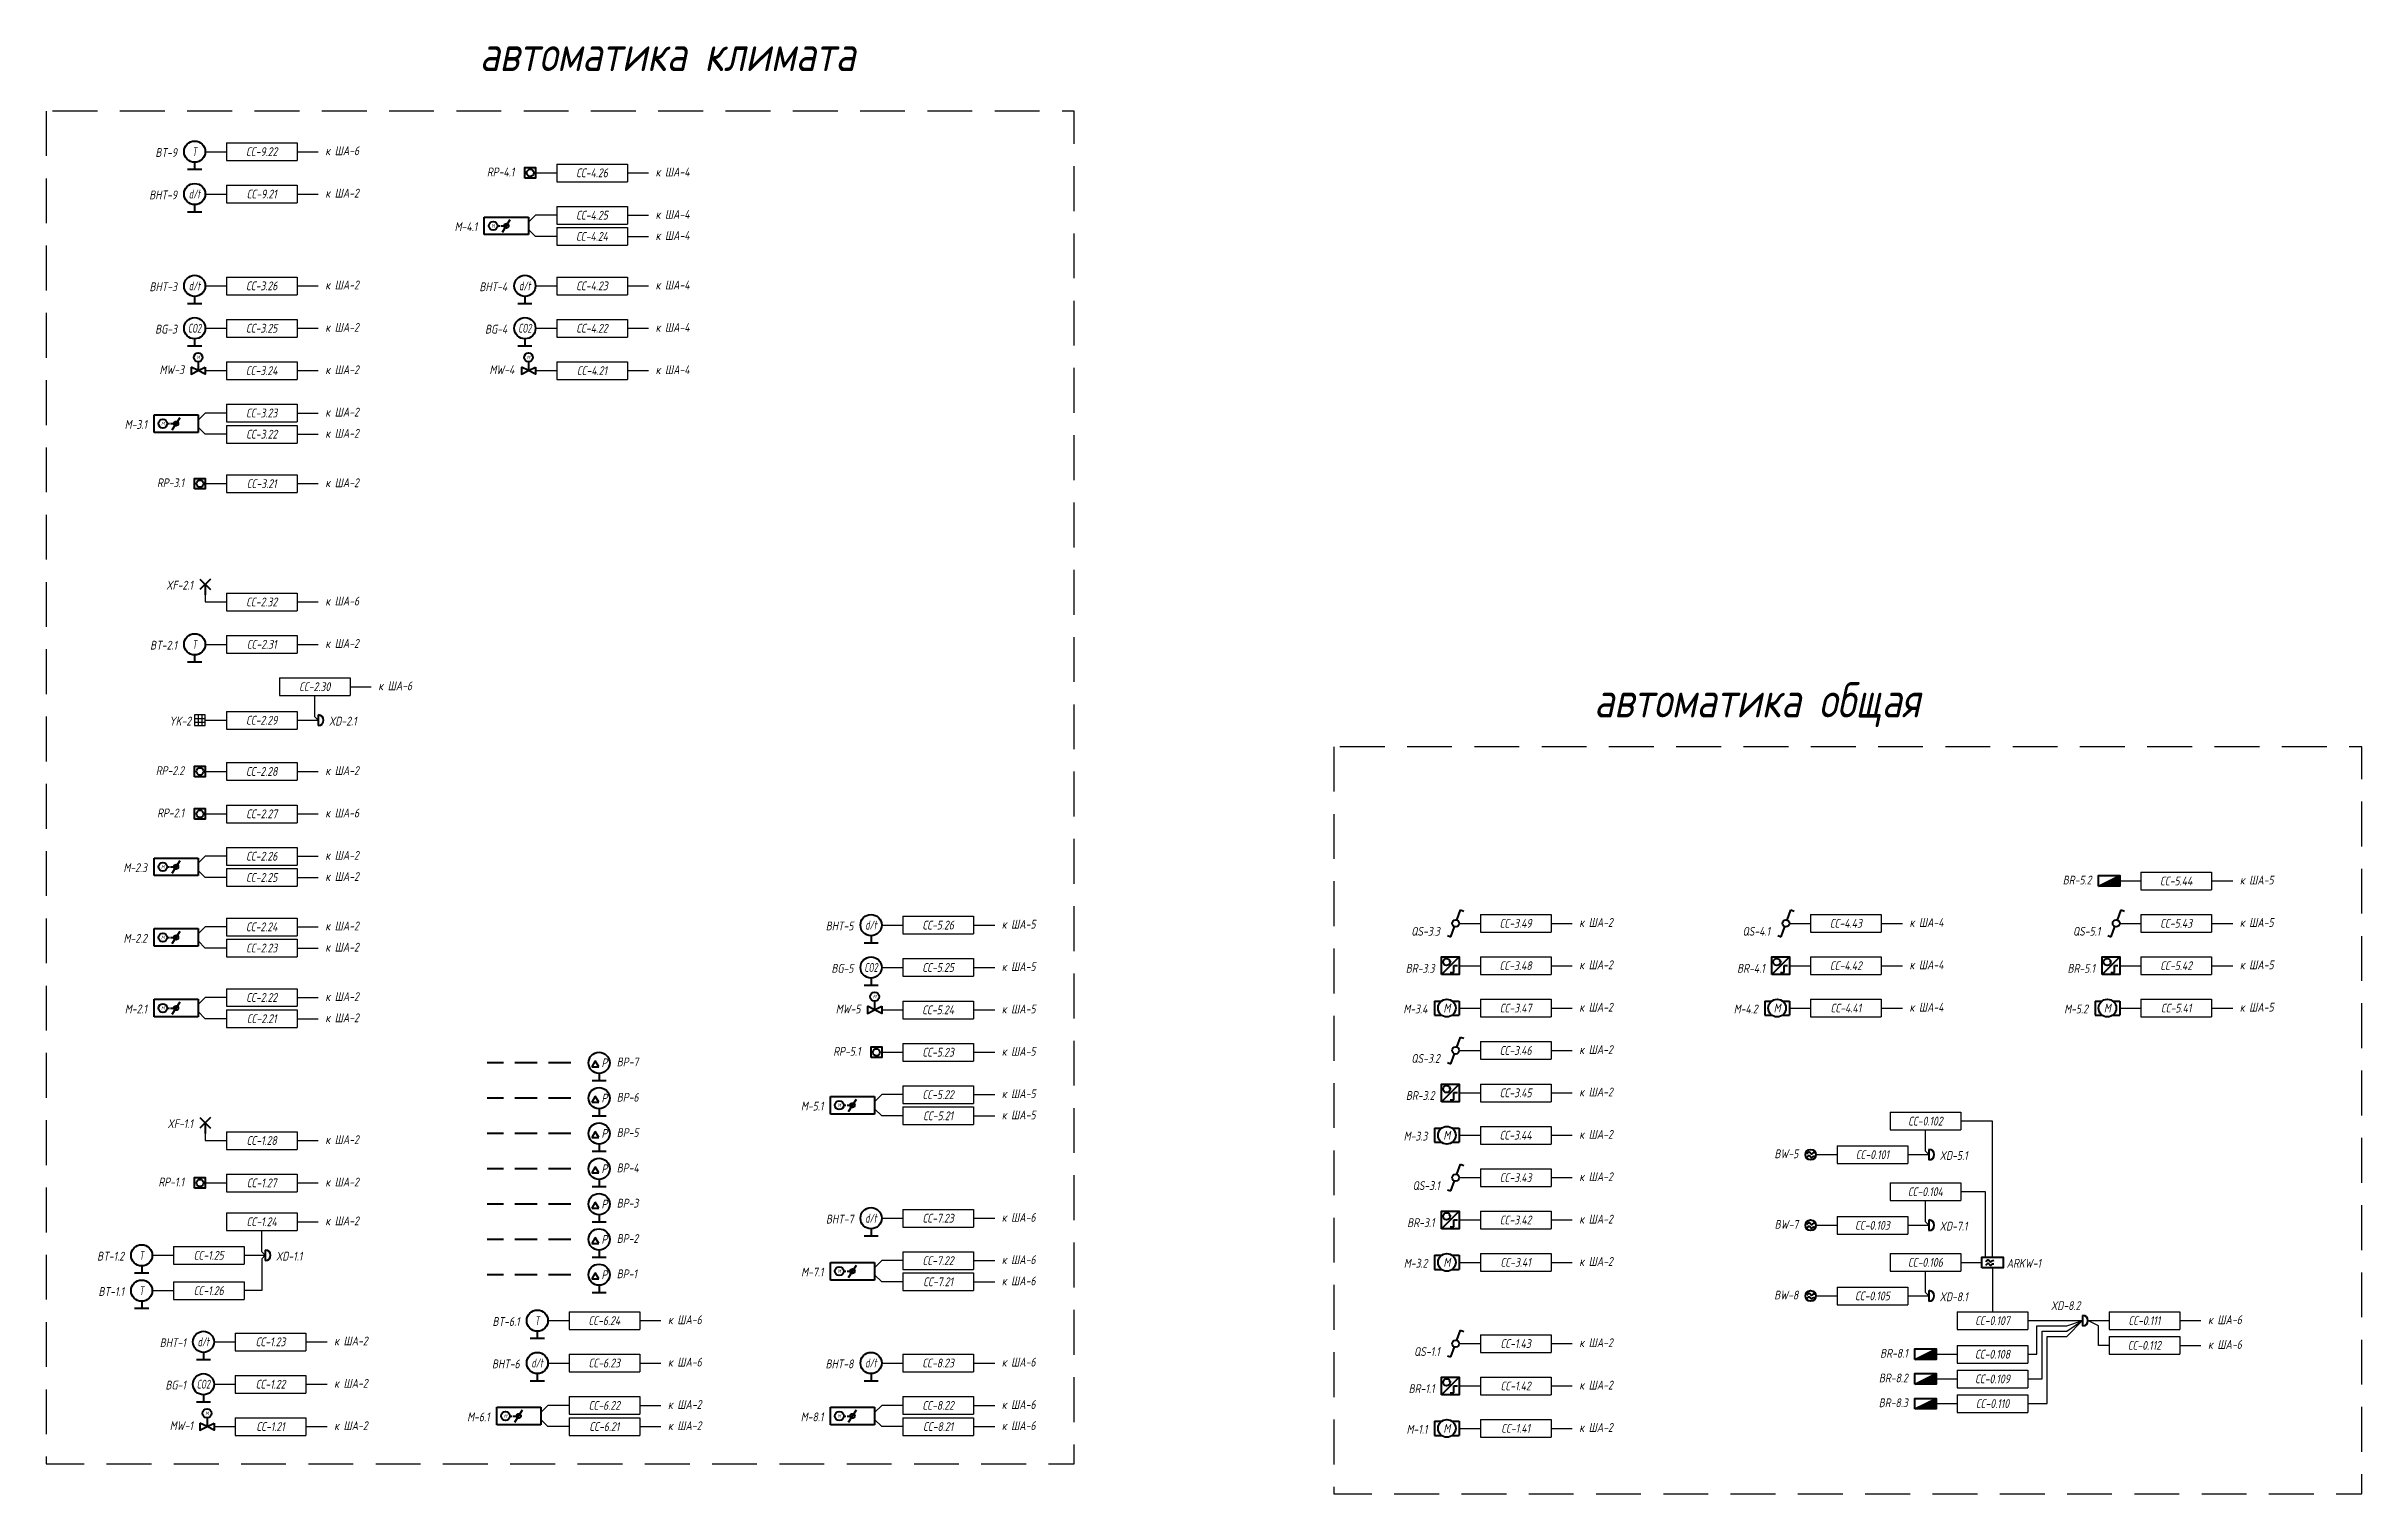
# Model space of a CAD drawing. Header units: millimetres. Extents: x -1048 to 2740, y -712 to 253.
# Drawn here: x 1325 to 1980, y -304 to 106 of the extents above; entities that cross this region are included whole.
import ezdxf
from ezdxf.enums import TextEntityAlignment as Align

# ---------------------------------------------------------------- set-up
doc = ezdxf.new("R2010")
doc.units = ezdxf.units.MM
doc.linetypes.add('DASHED', pattern=[19.05, 12.7, -6.35])
doc.layers.add('noprint', color=2, linetype='Continuous', plot=False)
doc.styles.get("Standard").update_dxf_attribs({"font": 'arial.ttf'})
doc.styles.add('ГОСТ-ISOCPEUR', font='isocpeui.ttf', dxfattribs={"width": 0.8})
doc.linetypes.add('24AC', pattern='A,20,-5,["24AC",Standard,S=2.54,R=0,X=-5,Y=-1.27],-5', length=30)

msp = doc.modelspace()

# ---------------------------------------------------------------- texts
at = {"style": 'ГОСТ-ISOCPEUR', "width": 0.8}
for s, p in [('BT-9', (1362, 74.5)), ('RP-4.1', (1457.5, 69)), ('BHT-9', (1362, 62.5)), ('M-4.1', (1447, 53.5)), ('BHT-3', (1362, 36.5)), ('BHT-4', (1455.5, 36.5)), ('BG-3', (1362, 24.5)), ('BG-4', (1455.5, 24.5)), ('MW-3', (1364, 13)), ('MW-4', (1457.5, 13)), ('M-3.1', (1353.5, -2.5)), ('RP-3.1', (1364, -19)), ('XF-2.1', (1366.5, -48)), ('BT-2.1', (1362, -65)), ('YK-2', (1366, -86.5)), ('RP-2.2', (1364, -100.5)), ('RP-2.1', (1364, -112.5)), ('M-2.3', (1353.5, -128)), ('BR-5.2', (1904, -131.5)), ('BHT-5', (1553.5, -144.5)), ('QS-3.3', (1719.5, -146)), ('QS-4.1', (1813, -146)), ('QS-5.1', (1906.5, -146)), ('M-2.2', (1353.5, -148)), ('BG-5', (1553.5, -156.5)), ('BR-3.3', (1718, -156.5)), ('BR-4.1', (1811.5, -156.5)), ('BR-5.1', (1905, -156.5)), ('M-2.1', (1353.5, -168)), ('MW-5', (1555.5, -168)), ('M-3.4', (1716, -168)), ('M-4.2', (1809.5, -168)), ('M-5.2', (1903, -168)), ('RP-5.1', (1555.5, -180)), ('QS-3.2', (1719.5, -182)), ('BR-3.2', (1718, -192.5)), ('M-5.1', (1545, -195.5)), ('XF-1.1', (1366.5, -200.5)), ('M-3.3', (1716, -204)), ('BW-5', (1821, -209)), ('RP-1.1', (1364, -217)), ('QS-3.1', (1719.5, -218)), ('BHT-7', (1553.5, -227.5)), ('BR-3.1', (1718, -228.5)), ('BW-7', (1821, -229)), ('BT-1.2', (1347, -238)), ('M-7.1', (1545, -242.5)), ('M-3.2', (1716, -240)), ('BT-1.1', (1347, -248)), ('BW-8', (1821, -249)), ('BT-6.1', (1459, -256.5)), ('BHT-1', (1364.5, -262.5)), ('BHT-6', (1459, -268.5)), ('BHT-8', (1553.5, -268.5)), ('QS-1.1', (1719.5, -265)), ('BR-8.1', (1852, -265.5)), ('BG-1', (1364.5, -274.5)), ('BR-1.1', (1718, -275.5)), ('BR-8.2', (1852, -272.5)), ('M-6.1', (1450.5, -283.5)), ('M-8.1', (1545, -283.5)), ('BR-8.3', (1852, -279.5)), ('MW-1', (1366.5, -286)), ('M-1.1', (1716, -287))]:
    msp.add_text(s, height=2.5, dxfattribs=at).set_placement(p, align=Align.RIGHT)
for s, p in [('к ША-6', (1404, 75)), ('к ША-4', (1497.5, 69)), ('к ША-2', (1404, 63)), ('к ША-4', (1497.5, 57)), ('к ША-4', (1497.5, 51)), ('к ША-2', (1404, 37)), ('к ША-4', (1497.5, 37)), ('к ША-2', (1404, 25)), ('к ША-4', (1497.5, 25)), ('к ША-2', (1404, 13)), ('к ША-4', (1497.5, 13)), ('к ША-2', (1404, 1)), ('к ША-2', (1404, -5)), ('к ША-2', (1404, -19)), ('к ША-6', (1404, -52.5)), ('к ША-2', (1404, -64.5)), ('к ША-6', (1419, -76.5)), ('XD-2.1', (1405, -86.5)), ('к ША-2', (1404, -100.5)), ('к ША-6', (1404, -112.5)), ('к ША-2', (1404, -124.5)), ('к ША-2', (1404, -130.5)), ('к ША-5', (1946, -131.5)), ('к ША-2', (1404, -144.5)), ('к ША-5', (1595.5, -144)), ('к ША-2', (1759, -143.5)), ('к ША-4', (1852.5, -143.5)), ('к ША-5', (1946, -143.5)), ('к ША-2', (1404, -150.5)), ('к ША-5', (1595.5, -156)), ('к ША-2', (1759, -155.5)), ('к ША-4', (1852.5, -155.5)), ('к ША-5', (1946, -155.5)), ('к ША-2', (1404, -164.5)), ('к ША-2', (1404, -170.5)), ('к ША-5', (1595.5, -168)), ('к ША-2', (1759, -167.5)), ('к ША-4', (1852.5, -167.5)), ('к ША-5', (1946, -167.5)), ('к ША-2', (1759, -179.5)), ('BP-7', (1486.5, -183)), ('к ША-5', (1595.5, -180)), ('к ША-5', (1595.5, -192)), ('к ША-2', (1759, -191.5)), ('BP-6', (1486.5, -193)), ('к ША-5', (1595.5, -198)), ('к ША-2', (1404, -205)), ('BP-5', (1486.5, -203)), ('к ША-2', (1759, -203.5)), ('XD-5.1', (1861, -209.5)), ('к ША-2', (1404, -217)), ('BP-4', (1486.5, -213)), ('к ША-2', (1759, -215.5)), ('BP-3', (1486.5, -223)), ('к ША-2', (1404, -228)), ('к ША-6', (1595.5, -227)), ('к ША-2', (1759, -227.5)), ('XD-7.1', (1861, -229.5)), ('XD-1.1', (1390, -238)), ('BP-2', (1486.5, -233)), ('BP-1', (1486.5, -243)), ('к ША-6', (1595.5, -239)), ('к ША-6', (1595.5, -245)), ('к ША-2', (1759, -239.5)), ('ARKW-1', (1880, -240)), ('XD-8.1', (1861, -249.5)), ('к ША-6', (1501, -256)), ('XD-8.2', (1892.5, -252)), ('к ША-6', (1937, -256)), ('к ША-2', (1406.5, -262)), ('к ША-2', (1759, -262.5)), ('к ША-6', (1937, -263)), ('к ША-6', (1501, -268)), ('к ША-6', (1595.5, -268)), ('к ША-2', (1406.5, -274)), ('к ША-2', (1759, -274.5)), ('к ША-2', (1501, -280)), ('к ША-6', (1595.5, -280)), ('к ША-2', (1406.5, -286)), ('к ША-2', (1501, -286)), ('к ША-6', (1595.5, -286)), ('к ША-2', (1759, -286.5))]:
    msp.add_text(s, height=2.5, dxfattribs=at).set_placement(p)
at = {"layer": 'noprint', "style": 'ГОСТ-ISOCPEUR', "width": 0.8}
for s, p in [('автоматика климата', (1447.67, 98.8)), ('автоматика общая', (1763.17, -84.2))]:
    msp.add_text(s, height=10, dxfattribs=at).set_placement(p)

# ---------------------------------------------------------------- blocks, each defined once
blk = doc.blocks.new('вентиль с электроприводом')
at = {"color": 0, "linetype": 'DASHED', "lineweight": -2}
blk.add_line((0, 2.5), (0, 0), dxfattribs=at)
at = {"color": 0, "lineweight": -2}
for points in [[(-2, 1), (-2, -1), (0, 0), (-2, 1)], [(2, 1), (2, -1), (0, 0), (2, 1)]]:
    blk.add_lwpolyline(points, dxfattribs=at)
blk.add_circle((0, 3.75), 1.25, dxfattribs=at)
at = {"color": 0, "lineweight": -2, "style": 'ГОСТ-ISOCPEUR', "width": 0.8}
blk.add_text('M', height=1, rotation=360, dxfattribs=at).set_placement((0, 3.75), align=Align.MIDDLE_CENTER)
blk = doc.blocks.new('*T330')
at = {"color": 0, "lineweight": -2}
for p, q in [((0, 0), (20, 0)), ((0, 0), (0, -5)), ((20, 0), (20, -5)), ((0, -5), (20, -5))]:
    blk.add_line(p, q, dxfattribs=at)
at = {"color": 0, "insert": (10, -2.5), "char_height": 2.5, "width": 19, "attachment_point": 5, "style": 'ГОСТ-ISOCPEUR'}
blk.add_mtext('{СС-1.21}', dxfattribs=at)
blk = doc.blocks.new('датчик CO2')
at = {"color": 0, "lineweight": -2}
for p, q in [((-2, 0), (2, 0)), ((0, 2), (0, 0))]:
    blk.add_line(p, q, dxfattribs=at)
blk.add_circle((0, 5), 3, dxfattribs=at)
at = {"color": 0, "lineweight": -2, "style": 'ГОСТ-ISOCPEUR', "width": 0.6}
blk.add_text('CO2', height=2.5, rotation=360, dxfattribs=at).set_placement((-0.01, 5), align=Align.MIDDLE_CENTER)
blk = doc.blocks.new('*T331')
at = {"color": 0, "lineweight": -2}
for p, q in [((0, 0), (20, 0)), ((0, 0), (0, -5)), ((20, 0), (20, -5)), ((0, -5), (20, -5))]:
    blk.add_line(p, q, dxfattribs=at)
at = {"color": 0, "insert": (10, -2.5), "char_height": 2.5, "width": 19, "attachment_point": 5, "style": 'ГОСТ-ISOCPEUR'}
blk.add_mtext('{СС-1.22}', dxfattribs=at)
blk = doc.blocks.new('*T332')
at = {"color": 0, "lineweight": -2}
for p, q in [((0, 0), (20, 0)), ((0, 0), (0, -5)), ((20, 0), (20, -5)), ((0, -5), (20, -5))]:
    blk.add_line(p, q, dxfattribs=at)
at = {"color": 0, "insert": (10, -2.5), "char_height": 2.5, "width": 19, "attachment_point": 5, "style": 'ГОСТ-ISOCPEUR'}
blk.add_mtext('{СС-1.23}', dxfattribs=at)
blk = doc.blocks.new('датчик температуры и влажности')
at = {"color": 0, "lineweight": -2}
for p, q in [((-2, 0), (2, 0)), ((0, 2), (0, 0))]:
    blk.add_line(p, q, dxfattribs=at)
blk.add_circle((0, 5), 3, dxfattribs=at)
at = {"color": 0, "lineweight": -2, "style": 'ГОСТ-ISOCPEUR', "width": 0.6}
blk.add_text('d/t', height=2.5, rotation=360, dxfattribs=at).set_placement((-0.01, 5), align=Align.MIDDLE_CENTER)
blk = doc.blocks.new('*T334')
at = {"color": 0, "lineweight": -2}
for p, q in [((0, 0), (20, 0)), ((0, 0), (0, -5)), ((20, 0), (20, -5)), ((0, -5), (20, -5))]:
    blk.add_line(p, q, dxfattribs=at)
at = {"color": 0, "insert": (10, -2.5), "char_height": 2.5, "width": 19, "attachment_point": 5, "style": 'ГОСТ-ISOCPEUR'}
blk.add_mtext('{СС-6.24}', dxfattribs=at)
blk = doc.blocks.new('датчик температуры')
at = {"color": 0, "lineweight": -2}
for p, q in [((-2, 0), (2, 0)), ((0, 2), (0, 0))]:
    blk.add_line(p, q, dxfattribs=at)
blk.add_circle((0, 5), 3, dxfattribs=at)
at = {"color": 0, "lineweight": -2, "style": 'ГОСТ-ISOCPEUR', "width": 0.6}
blk.add_text('T', height=2.5, rotation=360, dxfattribs=at).set_placement((-0.01, 5), align=Align.MIDDLE_CENTER)
blk = doc.blocks.new('*T348')
at = {"color": 0, "lineweight": -2}
for p, q in [((0, 0), (20, 0)), ((0, 0), (0, -5)), ((20, 0), (20, -5)), ((0, -5), (20, -5))]:
    blk.add_line(p, q, dxfattribs=at)
at = {"color": 0, "insert": (10, -2.5), "char_height": 2.5, "width": 19, "attachment_point": 5, "style": 'ГОСТ-ISOCPEUR'}
blk.add_mtext('{СС-1.24}', dxfattribs=at)
blk = doc.blocks.new('коробка коммутационная')
at = {"color": 0, "lineweight": -2}
blk.add_line((0, 3), (0, 0), dxfattribs=at)
blk.add_arc((0, 1.5), 1.5, 270, 90, dxfattribs=at)
blk = doc.blocks.new('*T349')
at = {"color": 0, "lineweight": -2}
for p, q in [((0, 0), (20, 0)), ((0, 0), (0, -5)), ((20, 0), (20, -5)), ((0, -5), (20, -5))]:
    blk.add_line(p, q, dxfattribs=at)
at = {"color": 0, "insert": (10, -2.5), "char_height": 2.5, "width": 19, "attachment_point": 5, "style": 'ГОСТ-ISOCPEUR'}
blk.add_mtext('{СС-1.25}', dxfattribs=at)
blk = doc.blocks.new('*T350')
at = {"color": 0, "lineweight": -2}
for p, q in [((0, 0), (20, 0)), ((0, 0), (0, -5)), ((20, 0), (20, -5)), ((0, -5), (20, -5))]:
    blk.add_line(p, q, dxfattribs=at)
at = {"color": 0, "insert": (10, -2.5), "char_height": 2.5, "width": 19, "attachment_point": 5, "style": 'ГОСТ-ISOCPEUR'}
blk.add_mtext('{СС-1.26}', dxfattribs=at)
blk = doc.blocks.new('регулятор')
at = {"color": 0, "lineweight": -2}
blk.add_lwpolyline([(-1.5, -1.5), (-1.5, 1.5), (1.5, 1.5), (1.5, -1.5)], close=True, dxfattribs=at)
blk.add_circle((0, 0), 1, dxfattribs=at)
blk = doc.blocks.new('*T351')
at = {"color": 0, "lineweight": -2}
for p, q in [((0, 0), (20, 0)), ((0, 0), (0, -5)), ((20, 0), (20, -5)), ((0, -5), (20, -5))]:
    blk.add_line(p, q, dxfattribs=at)
at = {"color": 0, "insert": (10, -2.5), "char_height": 2.5, "width": 19, "attachment_point": 5, "style": 'ГОСТ-ISOCPEUR'}
blk.add_mtext('{СС-1.27}', dxfattribs=at)
blk = doc.blocks.new('дроссель d100')
at = {"color": 0, "lineweight": -2}
for p, q in [((0, 0), (0, 100)), ((0, 100), (250, 100)), ((250, 0), (0, 0)), ((103, 15), (147, 85)), ((250, 100), (250, 0))]:
    blk.add_line(p, q, dxfattribs=at)
at = {"color": 0, "linetype": 'DASHED', "lineweight": -2}
blk.add_line((75, 50), (125, 50), dxfattribs=at)
at = {"color": 0, "lineweight": -2}
for centre, radius in [((50, 50), 25), ((125, 50), 12.5)]:
    blk.add_circle(centre, radius, dxfattribs=at)
at = {"color": 0, "lineweight": -2, "style": 'ГОСТ-ISOCPEUR', "width": 0.8}
blk.add_text('M', height=20, dxfattribs=at).set_placement((50, 50), align=Align.MIDDLE_CENTER)
blk = doc.blocks.new('*T352')
at = {"color": 0, "lineweight": -2}
for p, q in [((0, 0), (20, 0)), ((0, 0), (0, -5)), ((20, 0), (20, -5)), ((0, -5), (20, -5))]:
    blk.add_line(p, q, dxfattribs=at)
at = {"color": 0, "insert": (10, -2.5), "char_height": 2.5, "width": 19, "attachment_point": 5, "style": 'ГОСТ-ISOCPEUR'}
blk.add_mtext('{СС-2.21}', dxfattribs=at)
blk = doc.blocks.new('*T353')
at = {"color": 0, "lineweight": -2}
for p, q in [((0, 0), (20, 0)), ((0, 0), (0, -5)), ((20, 0), (20, -5)), ((0, -5), (20, -5))]:
    blk.add_line(p, q, dxfattribs=at)
at = {"color": 0, "insert": (10, -2.5), "char_height": 2.5, "width": 19, "attachment_point": 5, "style": 'ГОСТ-ISOCPEUR'}
blk.add_mtext('{СС-2.22}', dxfattribs=at)
blk = doc.blocks.new('*T354')
at = {"color": 0, "lineweight": -2}
for p, q in [((0, 0), (20, 0)), ((0, 0), (0, -5)), ((20, 0), (20, -5)), ((0, -5), (20, -5))]:
    blk.add_line(p, q, dxfattribs=at)
at = {"color": 0, "insert": (10, -2.5), "char_height": 2.5, "width": 19, "attachment_point": 5, "style": 'ГОСТ-ISOCPEUR'}
blk.add_mtext('{СС-2.23}', dxfattribs=at)
blk = doc.blocks.new('*T355')
at = {"color": 0, "lineweight": -2}
for p, q in [((0, 0), (20, 0)), ((0, 0), (0, -5)), ((20, 0), (20, -5)), ((0, -5), (20, -5))]:
    blk.add_line(p, q, dxfattribs=at)
at = {"color": 0, "insert": (10, -2.5), "char_height": 2.5, "width": 19, "attachment_point": 5, "style": 'ГОСТ-ISOCPEUR'}
blk.add_mtext('{СС-2.24}', dxfattribs=at)
blk = doc.blocks.new('*T356')
at = {"color": 0, "lineweight": -2}
for p, q in [((0, 0), (20, 0)), ((0, 0), (0, -5)), ((20, 0), (20, -5)), ((0, -5), (20, -5))]:
    blk.add_line(p, q, dxfattribs=at)
at = {"color": 0, "insert": (10, -2.5), "char_height": 2.5, "width": 19, "attachment_point": 5, "style": 'ГОСТ-ISOCPEUR'}
blk.add_mtext('{СС-2.25}', dxfattribs=at)
blk = doc.blocks.new('*T357')
at = {"color": 0, "lineweight": -2}
for p, q in [((0, 0), (20, 0)), ((0, 0), (0, -5)), ((20, 0), (20, -5)), ((0, -5), (20, -5))]:
    blk.add_line(p, q, dxfattribs=at)
at = {"color": 0, "insert": (10, -2.5), "char_height": 2.5, "width": 19, "attachment_point": 5, "style": 'ГОСТ-ISOCPEUR'}
blk.add_mtext('{СС-2.26}', dxfattribs=at)
blk = doc.blocks.new('*T358')
at = {"color": 0, "lineweight": -2}
for p, q in [((0, 0), (20, 0)), ((0, 0), (0, -5)), ((20, 0), (20, -5)), ((0, -5), (20, -5))]:
    blk.add_line(p, q, dxfattribs=at)
at = {"color": 0, "insert": (10, -2.5), "char_height": 2.5, "width": 19, "attachment_point": 5, "style": 'ГОСТ-ISOCPEUR'}
blk.add_mtext('{СС-2.27}', dxfattribs=at)
blk = doc.blocks.new('*T359')
at = {"color": 0, "lineweight": -2}
for p, q in [((0, 0), (20, 0)), ((0, 0), (0, -5)), ((20, 0), (20, -5)), ((0, -5), (20, -5))]:
    blk.add_line(p, q, dxfattribs=at)
at = {"color": 0, "insert": (10, -2.5), "char_height": 2.5, "width": 19, "attachment_point": 5, "style": 'ГОСТ-ISOCPEUR'}
blk.add_mtext('{СС-2.28}', dxfattribs=at)
blk = doc.blocks.new('клавиатура ОС')
at = {"color": 0}
for p, q in [((0, 2), (3, 2)), ((0, 1), (3, 1)), ((1, 3), (1, 0)), ((2, 3), (2, 0))]:
    blk.add_line(p, q, dxfattribs=at)
blk.add_lwpolyline([(0, 0), (3, 0), (3, 3), (0, 3)], close=True, dxfattribs=at)
blk = doc.blocks.new('*T360')
at = {"color": 0, "lineweight": -2}
for p, q in [((0, 0), (20, 0)), ((0, 0), (0, -5)), ((20, 0), (20, -5)), ((0, -5), (20, -5))]:
    blk.add_line(p, q, dxfattribs=at)
at = {"color": 0, "insert": (10, -2.5), "char_height": 2.5, "width": 19, "attachment_point": 5, "style": 'ГОСТ-ISOCPEUR'}
blk.add_mtext('{СС-2.29}', dxfattribs=at)
blk = doc.blocks.new('*T361')
at = {"color": 0, "lineweight": -2}
for p, q in [((0, 0), (20, 0)), ((0, 0), (0, -5)), ((20, 0), (20, -5)), ((0, -5), (20, -5))]:
    blk.add_line(p, q, dxfattribs=at)
at = {"color": 0, "insert": (10, -2.5), "char_height": 2.5, "width": 19, "attachment_point": 5, "style": 'ГОСТ-ISOCPEUR'}
blk.add_mtext('{СС-2.30}', dxfattribs=at)
blk = doc.blocks.new('*T362')
at = {"color": 0, "lineweight": -2}
for p, q in [((0, 0), (20, 0)), ((0, 0), (0, -5)), ((20, 0), (20, -5)), ((0, -5), (20, -5))]:
    blk.add_line(p, q, dxfattribs=at)
at = {"color": 0, "insert": (10, -2.5), "char_height": 2.5, "width": 19, "attachment_point": 5, "style": 'ГОСТ-ISOCPEUR'}
blk.add_mtext('{СС-3.21}', dxfattribs=at)
blk = doc.blocks.new('*T363')
at = {"color": 0, "lineweight": -2}
for p, q in [((0, 0), (20, 0)), ((0, 0), (0, -5)), ((20, 0), (20, -5)), ((0, -5), (20, -5))]:
    blk.add_line(p, q, dxfattribs=at)
at = {"color": 0, "insert": (10, -2.5), "char_height": 2.5, "width": 19, "attachment_point": 5, "style": 'ГОСТ-ISOCPEUR'}
blk.add_mtext('{СС-3.22}', dxfattribs=at)
blk = doc.blocks.new('*T364')
at = {"color": 0, "lineweight": -2}
for p, q in [((0, 0), (20, 0)), ((0, 0), (0, -5)), ((20, 0), (20, -5)), ((0, -5), (20, -5))]:
    blk.add_line(p, q, dxfattribs=at)
at = {"color": 0, "insert": (10, -2.5), "char_height": 2.5, "width": 19, "attachment_point": 5, "style": 'ГОСТ-ISOCPEUR'}
blk.add_mtext('{СС-3.23}', dxfattribs=at)
blk = doc.blocks.new('*T365')
at = {"color": 0, "lineweight": -2}
for p, q in [((0, 0), (20, 0)), ((0, 0), (0, -5)), ((20, 0), (20, -5)), ((0, -5), (20, -5))]:
    blk.add_line(p, q, dxfattribs=at)
at = {"color": 0, "insert": (10, -2.5), "char_height": 2.5, "width": 19, "attachment_point": 5, "style": 'ГОСТ-ISOCPEUR'}
blk.add_mtext('{СС-3.24}', dxfattribs=at)
blk = doc.blocks.new('*T366')
at = {"color": 0, "lineweight": -2}
for p, q in [((0, 0), (20, 0)), ((0, 0), (0, -5)), ((20, 0), (20, -5)), ((0, -5), (20, -5))]:
    blk.add_line(p, q, dxfattribs=at)
at = {"color": 0, "insert": (10, -2.5), "char_height": 2.5, "width": 19, "attachment_point": 5, "style": 'ГОСТ-ISOCPEUR'}
blk.add_mtext('{СС-3.25}', dxfattribs=at)
blk = doc.blocks.new('*T367')
at = {"color": 0, "lineweight": -2}
for p, q in [((0, 0), (20, 0)), ((0, 0), (0, -5)), ((20, 0), (20, -5)), ((0, -5), (20, -5))]:
    blk.add_line(p, q, dxfattribs=at)
at = {"color": 0, "insert": (10, -2.5), "char_height": 2.5, "width": 19, "attachment_point": 5, "style": 'ГОСТ-ISOCPEUR'}
blk.add_mtext('{СС-3.26}', dxfattribs=at)
blk = doc.blocks.new('*T368')
at = {"color": 0, "lineweight": -2}
for p, q in [((0, 0), (20, 0)), ((0, 0), (0, -5)), ((20, 0), (20, -5)), ((0, -5), (20, -5))]:
    blk.add_line(p, q, dxfattribs=at)
at = {"color": 0, "insert": (10, -2.5), "char_height": 2.5, "width": 19, "attachment_point": 5, "style": 'ГОСТ-ISOCPEUR'}
blk.add_mtext('{СС-9.21}', dxfattribs=at)
blk = doc.blocks.new('*T369')
at = {"color": 0, "lineweight": -2}
for p, q in [((0, 0), (20, 0)), ((0, 0), (0, -5)), ((20, 0), (20, -5)), ((0, -5), (20, -5))]:
    blk.add_line(p, q, dxfattribs=at)
at = {"color": 0, "insert": (10, -2.5), "char_height": 2.5, "width": 19, "attachment_point": 5, "style": 'ГОСТ-ISOCPEUR'}
blk.add_mtext('{СС-9.22}', dxfattribs=at)
blk = doc.blocks.new('*T370')
at = {"color": 0, "lineweight": -2}
for p, q in [((0, 0), (20, 0)), ((0, 0), (0, -5)), ((20, 0), (20, -5)), ((0, -5), (20, -5))]:
    blk.add_line(p, q, dxfattribs=at)
at = {"color": 0, "insert": (10, -2.5), "char_height": 2.5, "width": 19, "attachment_point": 5, "style": 'ГОСТ-ISOCPEUR'}
blk.add_mtext('{СС-6.21}', dxfattribs=at)
blk = doc.blocks.new('*T371')
at = {"color": 0, "lineweight": -2}
for p, q in [((0, 0), (20, 0)), ((0, 0), (0, -5)), ((20, 0), (20, -5)), ((0, -5), (20, -5))]:
    blk.add_line(p, q, dxfattribs=at)
at = {"color": 0, "insert": (10, -2.5), "char_height": 2.5, "width": 19, "attachment_point": 5, "style": 'ГОСТ-ISOCPEUR'}
blk.add_mtext('{СС-6.22}', dxfattribs=at)
blk = doc.blocks.new('*T372')
at = {"color": 0, "lineweight": -2}
for p, q in [((0, 0), (20, 0)), ((0, 0), (0, -5)), ((20, 0), (20, -5)), ((0, -5), (20, -5))]:
    blk.add_line(p, q, dxfattribs=at)
at = {"color": 0, "insert": (10, -2.5), "char_height": 2.5, "width": 19, "attachment_point": 5, "style": 'ГОСТ-ISOCPEUR'}
blk.add_mtext('{СС-6.23}', dxfattribs=at)
blk = doc.blocks.new('*T374')
at = {"color": 0, "lineweight": -2}
for p, q in [((0, 0), (20, 0)), ((0, 0), (0, -5)), ((20, 0), (20, -5)), ((0, -5), (20, -5))]:
    blk.add_line(p, q, dxfattribs=at)
at = {"color": 0, "insert": (10, -2.5), "char_height": 2.5, "width": 19, "attachment_point": 5, "style": 'ГОСТ-ISOCPEUR'}
blk.add_mtext('{СС-5.21}', dxfattribs=at)
blk = doc.blocks.new('*T375')
at = {"color": 0, "lineweight": -2}
for p, q in [((0, 0), (20, 0)), ((0, 0), (0, -5)), ((20, 0), (20, -5)), ((0, -5), (20, -5))]:
    blk.add_line(p, q, dxfattribs=at)
at = {"color": 0, "insert": (10, -2.5), "char_height": 2.5, "width": 19, "attachment_point": 5, "style": 'ГОСТ-ISOCPEUR'}
blk.add_mtext('{СС-5.22}', dxfattribs=at)
blk = doc.blocks.new('*T376')
at = {"color": 0, "lineweight": -2}
for p, q in [((0, 0), (20, 0)), ((0, 0), (0, -5)), ((20, 0), (20, -5)), ((0, -5), (20, -5))]:
    blk.add_line(p, q, dxfattribs=at)
at = {"color": 0, "insert": (10, -2.5), "char_height": 2.5, "width": 19, "attachment_point": 5, "style": 'ГОСТ-ISOCPEUR'}
blk.add_mtext('{СС-5.23}', dxfattribs=at)
blk = doc.blocks.new('*T377')
at = {"color": 0, "lineweight": -2}
for p, q in [((0, 0), (20, 0)), ((0, 0), (0, -5)), ((20, 0), (20, -5)), ((0, -5), (20, -5))]:
    blk.add_line(p, q, dxfattribs=at)
at = {"color": 0, "insert": (10, -2.5), "char_height": 2.5, "width": 19, "attachment_point": 5, "style": 'ГОСТ-ISOCPEUR'}
blk.add_mtext('{СС-5.24}', dxfattribs=at)
blk = doc.blocks.new('*T378')
at = {"color": 0, "lineweight": -2}
for p, q in [((0, 0), (20, 0)), ((0, 0), (0, -5)), ((20, 0), (20, -5)), ((0, -5), (20, -5))]:
    blk.add_line(p, q, dxfattribs=at)
at = {"color": 0, "insert": (10, -2.5), "char_height": 2.5, "width": 19, "attachment_point": 5, "style": 'ГОСТ-ISOCPEUR'}
blk.add_mtext('{СС-5.25}', dxfattribs=at)
blk = doc.blocks.new('*T379')
at = {"color": 0, "lineweight": -2}
for p, q in [((0, 0), (20, 0)), ((0, 0), (0, -5)), ((20, 0), (20, -5)), ((0, -5), (20, -5))]:
    blk.add_line(p, q, dxfattribs=at)
at = {"color": 0, "insert": (10, -2.5), "char_height": 2.5, "width": 19, "attachment_point": 5, "style": 'ГОСТ-ISOCPEUR'}
blk.add_mtext('{СС-5.26}', dxfattribs=at)
blk = doc.blocks.new('*T380')
at = {"color": 0, "lineweight": -2}
for p, q in [((0, 0), (20, 0)), ((0, 0), (0, -5)), ((20, 0), (20, -5)), ((0, -5), (20, -5))]:
    blk.add_line(p, q, dxfattribs=at)
at = {"color": 0, "insert": (10, -2.5), "char_height": 2.5, "width": 19, "attachment_point": 5, "style": 'ГОСТ-ISOCPEUR'}
blk.add_mtext('{СС-8.21}', dxfattribs=at)
blk = doc.blocks.new('*T381')
at = {"color": 0, "lineweight": -2}
for p, q in [((0, 0), (20, 0)), ((0, 0), (0, -5)), ((20, 0), (20, -5)), ((0, -5), (20, -5))]:
    blk.add_line(p, q, dxfattribs=at)
at = {"color": 0, "insert": (10, -2.5), "char_height": 2.5, "width": 19, "attachment_point": 5, "style": 'ГОСТ-ISOCPEUR'}
blk.add_mtext('{СС-8.22}', dxfattribs=at)
blk = doc.blocks.new('*T382')
at = {"color": 0, "lineweight": -2}
for p, q in [((0, 0), (20, 0)), ((0, 0), (0, -5)), ((20, 0), (20, -5)), ((0, -5), (20, -5))]:
    blk.add_line(p, q, dxfattribs=at)
at = {"color": 0, "insert": (10, -2.5), "char_height": 2.5, "width": 19, "attachment_point": 5, "style": 'ГОСТ-ISOCPEUR'}
blk.add_mtext('{СС-8.23}', dxfattribs=at)
blk = doc.blocks.new('*T383')
at = {"color": 0, "lineweight": -2}
for p, q in [((0, 0), (20, 0)), ((0, 0), (0, -5)), ((20, 0), (20, -5)), ((0, -5), (20, -5))]:
    blk.add_line(p, q, dxfattribs=at)
at = {"color": 0, "insert": (10, -2.5), "char_height": 2.5, "width": 19, "attachment_point": 5, "style": 'ГОСТ-ISOCPEUR'}
blk.add_mtext('{СС-7.21}', dxfattribs=at)
blk = doc.blocks.new('*T384')
at = {"color": 0, "lineweight": -2}
for p, q in [((0, 0), (20, 0)), ((0, 0), (0, -5)), ((20, 0), (20, -5)), ((0, -5), (20, -5))]:
    blk.add_line(p, q, dxfattribs=at)
at = {"color": 0, "insert": (10, -2.5), "char_height": 2.5, "width": 19, "attachment_point": 5, "style": 'ГОСТ-ISOCPEUR'}
blk.add_mtext('{СС-7.22}', dxfattribs=at)
blk = doc.blocks.new('*T385')
at = {"color": 0, "lineweight": -2}
for p, q in [((0, 0), (20, 0)), ((0, 0), (0, -5)), ((20, 0), (20, -5)), ((0, -5), (20, -5))]:
    blk.add_line(p, q, dxfattribs=at)
at = {"color": 0, "insert": (10, -2.5), "char_height": 2.5, "width": 19, "attachment_point": 5, "style": 'ГОСТ-ISOCPEUR'}
blk.add_mtext('{СС-7.23}', dxfattribs=at)
blk = doc.blocks.new('датчик давления')
at = {"color": 0, "lineweight": -2}
for p, q in [((-1.09, 5.56), (-2.09, 3.83)), ((-2.09, 3.83), (-0.09, 3.83)), ((-2, 0), (2, 0)), ((-0.09, 3.83), (-1.09, 5.56)), ((0, 2), (0, 0))]:
    blk.add_line(p, q, dxfattribs=at)
blk.add_circle((0, 5), 3, dxfattribs=at)
at = {"color": 0, "lineweight": -2, "style": 'ГОСТ-ISOCPEUR', "width": 0.8}
blk.add_text('P', height=2.5, rotation=360, dxfattribs=at).set_placement((1.5, 5), align=Align.MIDDLE_CENTER)
blk = doc.blocks.new('*T386')
at = {"color": 0, "lineweight": -2}
for p, q in [((0, 0), (20, 0)), ((0, 0), (0, -5)), ((20, 0), (20, -5)), ((0, -5), (20, -5))]:
    blk.add_line(p, q, dxfattribs=at)
at = {"color": 0, "insert": (10, -2.5), "char_height": 2.5, "width": 19, "attachment_point": 5, "style": 'ГОСТ-ISOCPEUR'}
blk.add_mtext('{СС-2.31}', dxfattribs=at)
blk = doc.blocks.new('*T387')
at = {"color": 0, "lineweight": -2}
for p, q in [((0, 0), (20, 0)), ((0, 0), (0, -5)), ((20, 0), (20, -5)), ((0, -5), (20, -5))]:
    blk.add_line(p, q, dxfattribs=at)
at = {"color": 0, "insert": (10, -2.5), "char_height": 2.5, "width": 19, "attachment_point": 5, "style": 'ГОСТ-ISOCPEUR'}
blk.add_mtext('{СС-4.21}', dxfattribs=at)
blk = doc.blocks.new('*T388')
at = {"color": 0, "lineweight": -2}
for p, q in [((0, 0), (20, 0)), ((0, 0), (0, -5)), ((20, 0), (20, -5)), ((0, -5), (20, -5))]:
    blk.add_line(p, q, dxfattribs=at)
at = {"color": 0, "insert": (10, -2.5), "char_height": 2.5, "width": 19, "attachment_point": 5, "style": 'ГОСТ-ISOCPEUR'}
blk.add_mtext('{СС-4.22}', dxfattribs=at)
blk = doc.blocks.new('*T389')
at = {"color": 0, "lineweight": -2}
for p, q in [((0, 0), (20, 0)), ((0, 0), (0, -5)), ((20, 0), (20, -5)), ((0, -5), (20, -5))]:
    blk.add_line(p, q, dxfattribs=at)
at = {"color": 0, "insert": (10, -2.5), "char_height": 2.5, "width": 19, "attachment_point": 5, "style": 'ГОСТ-ISOCPEUR'}
blk.add_mtext('{СС-4.23}', dxfattribs=at)
blk = doc.blocks.new('*T390')
at = {"color": 0, "lineweight": -2}
for p, q in [((0, 0), (20, 0)), ((0, 0), (0, -5)), ((20, 0), (20, -5)), ((0, -5), (20, -5))]:
    blk.add_line(p, q, dxfattribs=at)
at = {"color": 0, "insert": (10, -2.5), "char_height": 2.5, "width": 19, "attachment_point": 5, "style": 'ГОСТ-ISOCPEUR'}
blk.add_mtext('{СС-4.24}', dxfattribs=at)
blk = doc.blocks.new('*T391')
at = {"color": 0, "lineweight": -2}
for p, q in [((0, 0), (20, 0)), ((0, 0), (0, -5)), ((20, 0), (20, -5)), ((0, -5), (20, -5))]:
    blk.add_line(p, q, dxfattribs=at)
at = {"color": 0, "insert": (10, -2.5), "char_height": 2.5, "width": 19, "attachment_point": 5, "style": 'ГОСТ-ISOCPEUR'}
blk.add_mtext('{СС-4.25}', dxfattribs=at)
blk = doc.blocks.new('*T392')
at = {"color": 0, "lineweight": -2}
for p, q in [((0, 0), (20, 0)), ((0, 0), (0, -5)), ((20, 0), (20, -5)), ((0, -5), (20, -5))]:
    blk.add_line(p, q, dxfattribs=at)
at = {"color": 0, "insert": (10, -2.5), "char_height": 2.5, "width": 19, "attachment_point": 5, "style": 'ГОСТ-ISOCPEUR'}
blk.add_mtext('{СС-4.26}', dxfattribs=at)
blk = doc.blocks.new('энкодер')
at = {"color": 0, "lineweight": -2}
for p, q in [((0, 0), (5, 5)), ((2.43, 3.56), (2.2, 3.9)), ((2.43, 3.56), (2.66, 3.9)), ((2.48, 0.56), (3.48, 0.56)), ((3.48, 0.56), (3.48, 2.56)), ((3.48, 2.56), (4.48, 2.56))]:
    blk.add_line(p, q, dxfattribs=at)
blk.add_lwpolyline([(0, 0), (0, 5), (5, 5), (5, 0)], close=True, dxfattribs=at)
blk.add_circle((1.43, 3.56), 1, dxfattribs=at)
blk = doc.blocks.new('электродвигатель')
at = {"color": 0, "lineweight": -2}
for p, q in [((0, 4), (0, 0)), ((0, 4), (2, 4)), ((0, 0), (2, 0)), ((5, 4), (7, 4)), ((5, 0), (7, 0)), ((7, 4), (7, 0))]:
    blk.add_line(p, q, dxfattribs=at)
blk.add_circle((3.5, 2), 2.5, dxfattribs=at)
at = {"color": 0, "lineweight": -2, "style": 'ГОСТ-ISOCPEUR', "width": 0.8}
blk.add_text('M', height=2.5, rotation=360, dxfattribs=at).set_placement((3.5, 2), align=Align.MIDDLE_CENTER)
blk = doc.blocks.new('*T393')
at = {"color": 0, "lineweight": -2}
for p, q in [((0, 0), (20, 0)), ((0, 0), (0, -5)), ((20, 0), (20, -5)), ((0, -5), (20, -5))]:
    blk.add_line(p, q, dxfattribs=at)
at = {"color": 0, "insert": (10, -2.5), "char_height": 2.5, "width": 19, "attachment_point": 5, "style": 'ГОСТ-ISOCPEUR'}
blk.add_mtext('{СС-1.41}', dxfattribs=at)
blk = doc.blocks.new('*T394')
at = {"color": 0, "lineweight": -2}
for p, q in [((0, 0), (20, 0)), ((0, 0), (0, -5)), ((20, 0), (20, -5)), ((0, -5), (20, -5))]:
    blk.add_line(p, q, dxfattribs=at)
at = {"color": 0, "insert": (10, -2.5), "char_height": 2.5, "width": 19, "attachment_point": 5, "style": 'ГОСТ-ISOCPEUR'}
blk.add_mtext('{СС-1.42}', dxfattribs=at)
blk = doc.blocks.new('*T395')
at = {"color": 0, "lineweight": -2}
for p, q in [((0, 0), (20, 0)), ((0, 0), (0, -5)), ((20, 0), (20, -5)), ((0, -5), (20, -5))]:
    blk.add_line(p, q, dxfattribs=at)
at = {"color": 0, "insert": (10, -2.5), "char_height": 2.5, "width": 19, "attachment_point": 5, "style": 'ГОСТ-ISOCPEUR'}
blk.add_mtext('{СС-1.43}', dxfattribs=at)
blk = doc.blocks.new('кнопка жалюзи')
at = {"color": 0, "lineweight": -2}
for p, q in [((0.35, 0.94), (1.39, 3.78)), ((1.39, 3.78), (2.34, 3.45)), ((-2.34, -3.45), (-1.39, -3.78)), ((-1.39, -3.78), (-0.35, -0.94))]:
    blk.add_line(p, q, dxfattribs=at)
blk.add_circle((0, 0), 1, dxfattribs=at)
blk = doc.blocks.new('*T396')
at = {"color": 0, "lineweight": -2}
for p, q in [((0, 0), (20, 0)), ((0, 0), (0, -5)), ((20, 0), (20, -5)), ((0, -5), (20, -5))]:
    blk.add_line(p, q, dxfattribs=at)
at = {"color": 0, "insert": (10, -2.5), "char_height": 2.5, "width": 19, "attachment_point": 5, "style": 'ГОСТ-ISOCPEUR'}
blk.add_mtext('{СС-3.41}', dxfattribs=at)
blk = doc.blocks.new('*T397')
at = {"color": 0, "lineweight": -2}
for p, q in [((0, 0), (20, 0)), ((0, 0), (0, -5)), ((20, 0), (20, -5)), ((0, -5), (20, -5))]:
    blk.add_line(p, q, dxfattribs=at)
at = {"color": 0, "insert": (10, -2.5), "char_height": 2.5, "width": 19, "attachment_point": 5, "style": 'ГОСТ-ISOCPEUR'}
blk.add_mtext('{СС-3.42}', dxfattribs=at)
blk = doc.blocks.new('*T398')
at = {"color": 0, "lineweight": -2}
for p, q in [((0, 0), (20, 0)), ((0, 0), (0, -5)), ((20, 0), (20, -5)), ((0, -5), (20, -5))]:
    blk.add_line(p, q, dxfattribs=at)
at = {"color": 0, "insert": (10, -2.5), "char_height": 2.5, "width": 19, "attachment_point": 5, "style": 'ГОСТ-ISOCPEUR'}
blk.add_mtext('{СС-3.43}', dxfattribs=at)
blk = doc.blocks.new('*T399')
at = {"color": 0, "lineweight": -2}
for p, q in [((0, 0), (20, 0)), ((0, 0), (0, -5)), ((20, 0), (20, -5)), ((0, -5), (20, -5))]:
    blk.add_line(p, q, dxfattribs=at)
at = {"color": 0, "insert": (10, -2.5), "char_height": 2.5, "width": 19, "attachment_point": 5, "style": 'ГОСТ-ISOCPEUR'}
blk.add_mtext('{СС-3.44}', dxfattribs=at)
blk = doc.blocks.new('*T400')
at = {"color": 0, "lineweight": -2}
for p, q in [((0, 0), (20, 0)), ((0, 0), (0, -5)), ((20, 0), (20, -5)), ((0, -5), (20, -5))]:
    blk.add_line(p, q, dxfattribs=at)
at = {"color": 0, "insert": (10, -2.5), "char_height": 2.5, "width": 19, "attachment_point": 5, "style": 'ГОСТ-ISOCPEUR'}
blk.add_mtext('{СС-3.45}', dxfattribs=at)
blk = doc.blocks.new('*T401')
at = {"color": 0, "lineweight": -2}
for p, q in [((0, 0), (20, 0)), ((0, 0), (0, -5)), ((20, 0), (20, -5)), ((0, -5), (20, -5))]:
    blk.add_line(p, q, dxfattribs=at)
at = {"color": 0, "insert": (10, -2.5), "char_height": 2.5, "width": 19, "attachment_point": 5, "style": 'ГОСТ-ISOCPEUR'}
blk.add_mtext('{СС-3.46}', dxfattribs=at)
blk = doc.blocks.new('*T402')
at = {"color": 0, "lineweight": -2}
for p, q in [((0, 0), (20, 0)), ((0, 0), (0, -5)), ((20, 0), (20, -5)), ((0, -5), (20, -5))]:
    blk.add_line(p, q, dxfattribs=at)
at = {"color": 0, "insert": (10, -2.5), "char_height": 2.5, "width": 19, "attachment_point": 5, "style": 'ГОСТ-ISOCPEUR'}
blk.add_mtext('{СС-3.47}', dxfattribs=at)
blk = doc.blocks.new('*T403')
at = {"color": 0, "lineweight": -2}
for p, q in [((0, 0), (20, 0)), ((0, 0), (0, -5)), ((20, 0), (20, -5)), ((0, -5), (20, -5))]:
    blk.add_line(p, q, dxfattribs=at)
at = {"color": 0, "insert": (10, -2.5), "char_height": 2.5, "width": 19, "attachment_point": 5, "style": 'ГОСТ-ISOCPEUR'}
blk.add_mtext('{СС-3.48}', dxfattribs=at)
blk = doc.blocks.new('*T404')
at = {"color": 0, "lineweight": -2}
for p, q in [((0, 0), (20, 0)), ((0, 0), (0, -5)), ((20, 0), (20, -5)), ((0, -5), (20, -5))]:
    blk.add_line(p, q, dxfattribs=at)
at = {"color": 0, "insert": (10, -2.5), "char_height": 2.5, "width": 19, "attachment_point": 5, "style": 'ГОСТ-ISOCPEUR'}
blk.add_mtext('{СС-3.49}', dxfattribs=at)
blk = doc.blocks.new('*T405')
at = {"color": 0, "lineweight": -2}
for p, q in [((0, 0), (20, 0)), ((0, 0), (0, -5)), ((20, 0), (20, -5)), ((0, -5), (20, -5))]:
    blk.add_line(p, q, dxfattribs=at)
at = {"color": 0, "insert": (10, -2.5), "char_height": 2.5, "width": 19, "attachment_point": 5, "style": 'ГОСТ-ISOCPEUR'}
blk.add_mtext('{СС-4.41}', dxfattribs=at)
blk = doc.blocks.new('*T406')
at = {"color": 0, "lineweight": -2}
for p, q in [((0, 0), (20, 0)), ((0, 0), (0, -5)), ((20, 0), (20, -5)), ((0, -5), (20, -5))]:
    blk.add_line(p, q, dxfattribs=at)
at = {"color": 0, "insert": (10, -2.5), "char_height": 2.5, "width": 19, "attachment_point": 5, "style": 'ГОСТ-ISOCPEUR'}
blk.add_mtext('{СС-4.42}', dxfattribs=at)
blk = doc.blocks.new('*T407')
at = {"color": 0, "lineweight": -2}
for p, q in [((0, 0), (20, 0)), ((0, 0), (0, -5)), ((20, 0), (20, -5)), ((0, -5), (20, -5))]:
    blk.add_line(p, q, dxfattribs=at)
at = {"color": 0, "insert": (10, -2.5), "char_height": 2.5, "width": 19, "attachment_point": 5, "style": 'ГОСТ-ISOCPEUR'}
blk.add_mtext('{СС-4.43}', dxfattribs=at)
blk = doc.blocks.new('*T408')
at = {"color": 0, "lineweight": -2}
for p, q in [((0, 0), (20, 0)), ((0, 0), (0, -5)), ((20, 0), (20, -5)), ((0, -5), (20, -5))]:
    blk.add_line(p, q, dxfattribs=at)
at = {"color": 0, "insert": (10, -2.5), "char_height": 2.5, "width": 19, "attachment_point": 5, "style": 'ГОСТ-ISOCPEUR'}
blk.add_mtext('{СС-5.41}', dxfattribs=at)
blk = doc.blocks.new('*T409')
at = {"color": 0, "lineweight": -2}
for p, q in [((0, 0), (20, 0)), ((0, 0), (0, -5)), ((20, 0), (20, -5)), ((0, -5), (20, -5))]:
    blk.add_line(p, q, dxfattribs=at)
at = {"color": 0, "insert": (10, -2.5), "char_height": 2.5, "width": 19, "attachment_point": 5, "style": 'ГОСТ-ISOCPEUR'}
blk.add_mtext('{СС-5.42}', dxfattribs=at)
blk = doc.blocks.new('*T410')
at = {"color": 0, "lineweight": -2}
for p, q in [((0, 0), (20, 0)), ((0, 0), (0, -5)), ((20, 0), (20, -5)), ((0, -5), (20, -5))]:
    blk.add_line(p, q, dxfattribs=at)
at = {"color": 0, "insert": (10, -2.5), "char_height": 2.5, "width": 19, "attachment_point": 5, "style": 'ГОСТ-ISOCPEUR'}
blk.add_mtext('{СС-5.43}', dxfattribs=at)
blk = doc.blocks.new('счетчик воды')
at = {"lineweight": -2}
blk.add_hatch(color=0, dxfattribs=at).paths.add_polyline_path([(6, 0), (6, 3), (0, 0)])
at = {"color": 0, "lineweight": -2}
blk.add_line((0, 0), (6, 3), dxfattribs=at)
blk.add_lwpolyline([(0, 0), (0, 3), (6, 3), (6, 0)], close=True, dxfattribs=at)
blk = doc.blocks.new('контроллер протечек')
at = {"color": 0, "lineweight": -2}
blk.add_lwpolyline([(0, 0), (0, 3), (6, 3), (6, 0)], close=True, dxfattribs=at)
at = {"color": 0, "lineweight": -2, "start_tangent": (0.745789, 0.666182), "end_tangent": (0.976749, -0.214388)}
for points in [[(1.1, 1.73), (1.77, 2.23), (2.38, 1.68), (3.32, 2.1)], [(1.1, 0.73), (1.77, 1.23), (2.38, 0.68), (3.32, 1.1)]]:
    blk.add_spline(points, degree=3, dxfattribs=at)
blk = doc.blocks.new('датчик протечки')
at = {"color": 0, "lineweight": -2}
blk.add_circle((0, 0), 1.5, dxfattribs=at)
at = {"color": 0, "lineweight": -2, "start_tangent": (0.745789, 0.666182), "end_tangent": (0.976749, -0.214388)}
for points in [[(-1.08, 0.27), (-0.41, 0.76), (0.2, 0.22), (1.14, 0.64)], [(-1.08, -0.73), (-0.41, -0.24), (0.2, -0.78), (1.14, -0.36)]]:
    blk.add_spline(points, degree=3, dxfattribs=at)
blk = doc.blocks.new('*T411')
at = {"color": 0, "lineweight": -2}
for p, q in [((0, 0), (20, 0)), ((0, 0), (0, -5)), ((20, 0), (20, -5)), ((0, -5), (20, -5))]:
    blk.add_line(p, q, dxfattribs=at)
at = {"color": 0, "insert": (10, -2.5), "char_height": 2.5, "width": 19, "attachment_point": 5, "style": 'ГОСТ-ISOCPEUR'}
blk.add_mtext('{СС-0.101}', dxfattribs=at)
blk = doc.blocks.new('*T412')
at = {"color": 0, "lineweight": -2}
for p, q in [((0, 0), (20, 0)), ((0, 0), (0, -5)), ((20, 0), (20, -5)), ((0, -5), (20, -5))]:
    blk.add_line(p, q, dxfattribs=at)
at = {"color": 0, "insert": (10, -2.5), "char_height": 2.5, "width": 19, "attachment_point": 5, "style": 'ГОСТ-ISOCPEUR'}
blk.add_mtext('{СС-0.102}', dxfattribs=at)
blk = doc.blocks.new('*T413')
at = {"color": 0, "lineweight": -2}
for p, q in [((0, 0), (20, 0)), ((0, 0), (0, -5)), ((20, 0), (20, -5)), ((0, -5), (20, -5))]:
    blk.add_line(p, q, dxfattribs=at)
at = {"color": 0, "insert": (10, -2.5), "char_height": 2.5, "width": 19, "attachment_point": 5, "style": 'ГОСТ-ISOCPEUR'}
blk.add_mtext('{СС-5.44}', dxfattribs=at)
blk = doc.blocks.new('*T414')
at = {"color": 0, "lineweight": -2}
for p, q in [((0, 0), (20, 0)), ((0, 0), (0, -5)), ((20, 0), (20, -5)), ((0, -5), (20, -5))]:
    blk.add_line(p, q, dxfattribs=at)
at = {"color": 0, "insert": (10, -2.5), "char_height": 2.5, "width": 19, "attachment_point": 5, "style": 'ГОСТ-ISOCPEUR'}
blk.add_mtext('{СС-0.103}', dxfattribs=at)
blk = doc.blocks.new('*T415')
at = {"color": 0, "lineweight": -2}
for p, q in [((0, 0), (20, 0)), ((0, 0), (0, -5)), ((20, 0), (20, -5)), ((0, -5), (20, -5))]:
    blk.add_line(p, q, dxfattribs=at)
at = {"color": 0, "insert": (10, -2.5), "char_height": 2.5, "width": 19, "attachment_point": 5, "style": 'ГОСТ-ISOCPEUR'}
blk.add_mtext('{СС-0.104}', dxfattribs=at)
blk = doc.blocks.new('*T416')
at = {"color": 0, "lineweight": -2}
for p, q in [((0, 0), (20, 0)), ((0, 0), (0, -5)), ((20, 0), (20, -5)), ((0, -5), (20, -5))]:
    blk.add_line(p, q, dxfattribs=at)
at = {"color": 0, "insert": (10, -2.5), "char_height": 2.5, "width": 19, "attachment_point": 5, "style": 'ГОСТ-ISOCPEUR'}
blk.add_mtext('{СС-0.105}', dxfattribs=at)
blk = doc.blocks.new('*T417')
at = {"color": 0, "lineweight": -2}
for p, q in [((0, 0), (20, 0)), ((0, 0), (0, -5)), ((20, 0), (20, -5)), ((0, -5), (20, -5))]:
    blk.add_line(p, q, dxfattribs=at)
at = {"color": 0, "insert": (10, -2.5), "char_height": 2.5, "width": 19, "attachment_point": 5, "style": 'ГОСТ-ISOCPEUR'}
blk.add_mtext('{СС-0.106}', dxfattribs=at)
blk = doc.blocks.new('*T418')
at = {"color": 0, "lineweight": -2}
for p, q in [((0, 0), (20, 0)), ((0, 0), (0, -5)), ((20, 0), (20, -5)), ((0, -5), (20, -5))]:
    blk.add_line(p, q, dxfattribs=at)
at = {"color": 0, "insert": (10, -2.5), "char_height": 2.5, "width": 19, "attachment_point": 5, "style": 'ГОСТ-ISOCPEUR'}
blk.add_mtext('{СС-0.107}', dxfattribs=at)
blk = doc.blocks.new('*T419')
at = {"color": 0, "lineweight": -2}
for p, q in [((0, 0), (20, 0)), ((0, 0), (0, -5)), ((20, 0), (20, -5)), ((0, -5), (20, -5))]:
    blk.add_line(p, q, dxfattribs=at)
at = {"color": 0, "insert": (10, -2.5), "char_height": 2.5, "width": 19, "attachment_point": 5, "style": 'ГОСТ-ISOCPEUR'}
blk.add_mtext('{СС-0.108}', dxfattribs=at)
blk = doc.blocks.new('*T420')
at = {"color": 0, "lineweight": -2}
for p, q in [((0, 0), (20, 0)), ((0, 0), (0, -5)), ((20, 0), (20, -5)), ((0, -5), (20, -5))]:
    blk.add_line(p, q, dxfattribs=at)
at = {"color": 0, "insert": (10, -2.5), "char_height": 2.5, "width": 19, "attachment_point": 5, "style": 'ГОСТ-ISOCPEUR'}
blk.add_mtext('{СС-0.109}', dxfattribs=at)
blk = doc.blocks.new('*T421')
at = {"color": 0, "lineweight": -2}
for p, q in [((0, 0), (20, 0)), ((0, 0), (0, -5)), ((20, 0), (20, -5)), ((0, -5), (20, -5))]:
    blk.add_line(p, q, dxfattribs=at)
at = {"color": 0, "insert": (10, -2.5), "char_height": 2.5, "width": 19, "attachment_point": 5, "style": 'ГОСТ-ISOCPEUR'}
blk.add_mtext('{СС-0.110}', dxfattribs=at)
blk = doc.blocks.new('*T422')
at = {"color": 0, "lineweight": -2}
for p, q in [((0, 0), (20, 0)), ((0, 0), (0, -5)), ((20, 0), (20, -5)), ((0, -5), (20, -5))]:
    blk.add_line(p, q, dxfattribs=at)
at = {"color": 0, "insert": (10, -2.5), "char_height": 2.5, "width": 19, "attachment_point": 5, "style": 'ГОСТ-ISOCPEUR'}
blk.add_mtext('{СС-0.111}', dxfattribs=at)
blk = doc.blocks.new('*T423')
at = {"color": 0, "lineweight": -2}
for p, q in [((0, 0), (20, 0)), ((0, 0), (0, -5)), ((20, 0), (20, -5)), ((0, -5), (20, -5))]:
    blk.add_line(p, q, dxfattribs=at)
at = {"color": 0, "insert": (10, -2.5), "char_height": 2.5, "width": 19, "attachment_point": 5, "style": 'ГОСТ-ISOCPEUR'}
blk.add_mtext('{СС-0.112}', dxfattribs=at)
blk = doc.blocks.new('*T468')
at = {"color": 0, "lineweight": -2}
for p, q in [((0, 0), (20, 0)), ((0, 0), (0, -5)), ((20, 0), (20, -5)), ((0, -5), (20, -5))]:
    blk.add_line(p, q, dxfattribs=at)
at = {"color": 0, "insert": (10, -2.5), "char_height": 2.5, "width": 19, "attachment_point": 5, "style": 'ГОСТ-ISOCPEUR'}
blk.add_mtext('{СС-1.28}', dxfattribs=at)
blk = doc.blocks.new('стац. точка')
at = {"color": 0, "lineweight": -2}
for p, q in [((-1.5, 1.5), (1.5, -1.5)), ((1.5, 1.5), (-1.5, -1.5)), ((0, 0), (0, -3))]:
    blk.add_line(p, q, dxfattribs=at)
blk = doc.blocks.new('*T469')
at = {"color": 0, "lineweight": -2}
for p, q in [((0, 0), (20, 0)), ((0, 0), (0, -5)), ((20, 0), (20, -5)), ((0, -5), (20, -5))]:
    blk.add_line(p, q, dxfattribs=at)
at = {"color": 0, "insert": (10, -2.5), "char_height": 2.5, "width": 19, "attachment_point": 5, "style": 'ГОСТ-ISOCPEUR'}
blk.add_mtext('{СС-2.32}', dxfattribs=at)

# ---------------------------------------------------------------- linework, layer by layer
at = {"ltscale": 0.2}
for p, q in [((1370, 76), (1376, 76)), ((1396, 76), (1402, 76)), ((1463.5, 70), (1469.5, 70)), ((1489.5, 70), (1495.5, 70)), ((1370, 64), (1376, 64)), ((1396, 64), (1402, 64)), ((1489.5, 58), (1495.5, 58)), ((1370, 38), (1376, 38)), ((1396, 38), (1402, 38)), ((1463.5, 38), (1469.5, 38)), ((1489.5, 38), (1495.5, 38)), ((1370, 26), (1376, 26)), ((1396, 26), (1402, 26)), ((1463.5, 26), (1469.5, 26)), ((1489.5, 26), (1495.5, 26)), ((1396, 2), (1402, 2)), ((1370, -18), (1376, -18)), ((1396, -18), (1402, -18)), ((1396, -51.5), (1402, -51.5)), ((1370, -63.5), (1376, -63.5)), ((1396, -63.5), (1402, -63.5)), ((1411, -75.5), (1417, -75.5)), ((1370, -85), (1376, -85)), ((1396, -85), (1402, -85)), ((1370, -99.5), (1376, -99.5)), ((1396, -99.5), (1402, -99.5)), ((1370, -111.5), (1376, -111.5)), ((1396, -111.5), (1402, -111.5)), ((1396, -123.5), (1402, -123.5)), ((1912, -130.5), (1918, -130.5)), ((1938, -130.5), (1944, -130.5)), ((1396, -143.5), (1402, -143.5)), ((1561.5, -143), (1567.5, -143)), ((1587.5, -143), (1593.5, -143)), ((1725, -142.5), (1731, -142.5)), ((1751, -142.5), (1757, -142.5)), ((1818.5, -142.5), (1824.5, -142.5)), ((1844.5, -142.5), (1850.5, -142.5)), ((1912, -142.5), (1918, -142.5)), ((1938, -142.5), (1944, -142.5)), ((1561.5, -155), (1567.5, -155)), ((1587.5, -155), (1593.5, -155)), ((1725, -154.5), (1731, -154.5)), ((1751, -154.5), (1757, -154.5)), ((1818.5, -154.5), (1824.5, -154.5)), ((1844.5, -154.5), (1850.5, -154.5)), ((1912, -154.5), (1918, -154.5)), ((1938, -154.5), (1944, -154.5)), ((1396, -163.5), (1402, -163.5)), ((1725, -166.5), (1731, -166.5)), ((1751, -166.5), (1757, -166.5)), ((1818.5, -166.5), (1824.5, -166.5)), ((1844.5, -166.5), (1850.5, -166.5)), ((1912, -166.5), (1918, -166.5)), ((1938, -166.5), (1944, -166.5)), ((1561.5, -179), (1567.5, -179)), ((1587.5, -179), (1593.5, -179)), ((1725, -178.5), (1731, -178.5)), ((1751, -178.5), (1757, -178.5)), ((1587.5, -191), (1593.5, -191)), ((1725, -190.5), (1731, -190.5)), ((1751, -190.5), (1757, -190.5)), ((1725, -202.5), (1731, -202.5)), ((1751, -202.5), (1757, -202.5)), ((1396, -204), (1402, -204)), ((1826, -208), (1832, -208)), ((1852, -208), (1858, -208)), ((1370, -216), (1376, -216)), ((1396, -216), (1402, -216)), ((1725, -214.5), (1731, -214.5)), ((1751, -214.5), (1757, -214.5)), ((1396, -227), (1402, -227)), ((1561.5, -226), (1567.5, -226)), ((1587.5, -226), (1593.5, -226)), ((1725, -226.5), (1731, -226.5)), ((1751, -226.5), (1757, -226.5)), ((1826, -228), (1832, -228)), ((1852, -228), (1858, -228)), ((1355, -236.5), (1361, -236.5)), ((1381, -236.5), (1387, -236.5)), ((1587.5, -238), (1593.5, -238)), ((1725, -238.5), (1731, -238.5)), ((1751, -238.5), (1757, -238.5)), ((1867, -238.5), (1873, -238.5)), ((1355, -246.5), (1361, -246.5)), ((1826, -248), (1832, -248)), ((1852, -248), (1858, -248)), ((1467, -255), (1473, -255)), ((1493, -255), (1499, -255)), ((1886, -255), (1901.5, -255)), ((1903, -255), (1909, -255)), ((1929, -255), (1935, -255)), ((1372.5, -261), (1378.5, -261)), ((1398.5, -261), (1404.5, -261)), ((1725, -261.5), (1731, -261.5)), ((1751, -261.5), (1757, -261.5)), ((1929, -262), (1935, -262)), ((1467, -267), (1473, -267)), ((1493, -267), (1499, -267)), ((1561.5, -267), (1567.5, -267)), ((1587.5, -267), (1593.5, -267)), ((1860, -264.5), (1866, -264.5)), ((1372.5, -273), (1378.5, -273)), ((1398.5, -273), (1404.5, -273)), ((1725, -273.5), (1731, -273.5)), ((1751, -273.5), (1757, -273.5)), ((1860, -271.5), (1866, -271.5)), ((1493, -279), (1499, -279)), ((1587.5, -279), (1593.5, -279)), ((1860, -278.5), (1866, -278.5)), ((1725, -285.5), (1731, -285.5)), ((1751, -285.5), (1757, -285.5))]:
    msp.add_line(p, q, dxfattribs=at)
at = {"linetype": '24AC', "ltscale": 0.2}
for p, q in [((1489.5, 52), (1495.5, 52)), ((1370, 14), (1376, 14)), ((1396, 14), (1402, 14)), ((1463.5, 14), (1469.5, 14)), ((1489.5, 14), (1495.5, 14)), ((1396, -4), (1402, -4)), ((1396, -129.5), (1402, -129.5)), ((1396, -149.5), (1402, -149.5)), ((1396, -169.5), (1402, -169.5)), ((1561.5, -167), (1567.5, -167)), ((1587.5, -167), (1593.5, -167)), ((1587.5, -197), (1593.5, -197)), ((1587.5, -244), (1593.5, -244)), ((1372.5, -285), (1378.5, -285)), ((1398.5, -285), (1404.5, -285)), ((1493, -285), (1499, -285)), ((1587.5, -285), (1593.5, -285))]:
    msp.add_line(p, q, dxfattribs=at)
at = {"linetype": 'DASHED', "lineweight": 40, "ltscale": 0.5}
for p, q in [((1473.5, -182), (1449.84, -182)), ((1473.5, -192), (1449.84, -192)), ((1473.5, -202), (1449.84, -202)), ((1473.5, -212), (1449.84, -212)), ((1473.5, -222), (1449.84, -222)), ((1473.5, -232), (1449.84, -232)), ((1473.5, -242), (1449.84, -242))]:
    msp.add_line(p, q, dxfattribs=at)
msp.add_line((1876, -240), (1876, -252.5))
for points in [[(1469.5, 58), (1463.5, 58), (1461.5, 56)], [(1376, 2), (1370, 2), (1368, 0)], [(1376, -123.5), (1370, -123.5), (1368, -125.5)], [(1376, -143.5), (1370, -143.5), (1368, -145.5)], [(1376, -163.5), (1370, -163.5), (1368, -165.5)], [(1567.5, -191), (1561.5, -191), (1559.5, -193)], [(1876, -237), (1876, -198.5), (1867, -198.5)], [(1874, -237), (1874, -218.5), (1867, -218.5)], [(1567.5, -238), (1561.5, -238), (1559.5, -240)], [(1886, -264.5), (1888.5, -264.5), (1888.5, -256.5), (1897, -256.5), (1901.5, -255)], [(1886, -271.5), (1890, -271.5), (1890, -258), (1897, -258), (1901.5, -255)], [(1886, -278.5), (1891.5, -278.5), (1891.5, -259.5), (1897, -259.5), (1901.5, -255)], [(1909, -262), (1906, -262), (1906, -256.5), (1903, -255)], [(1473, -279), (1467, -279), (1465, -281)], [(1567.5, -279), (1561.5, -279), (1559.5, -281)]]:
    msp.add_lwpolyline(points)
at = {"linetype": '24AC', "ltscale": 0.2, "flags": 128}
for points in [[(1469.5, 52), (1463.5, 52), (1461.5, 54)], [(1376, -4), (1370, -4), (1368, -2)], [(1376, -129.5), (1370, -129.5), (1368, -127.5)], [(1376, -149.5), (1370, -149.5), (1368, -147.5)], [(1376, -169.5), (1370, -169.5), (1368, -167.5)], [(1567.5, -197), (1561.5, -197), (1559.5, -195)], [(1567.5, -244), (1561.5, -244), (1559.5, -242)], [(1473, -285), (1467, -285), (1465, -283)], [(1567.5, -285), (1561.5, -285), (1559.5, -283)]]:
    msp.add_lwpolyline(points, dxfattribs=at)
at = {"ltscale": 0.2, "flags": 128}
for points in [[(1370, -49.5), (1370, -51.5), (1376, -51.5)], [(1370, -202), (1370, -204), (1376, -204)], [(1387, -236.5), (1386, -237.5), (1386, -246.5), (1381, -246.5)]]:
    msp.add_lwpolyline(points, dxfattribs=at)
at = {"ltscale": 8, "flags": 128}
for points in [[(1402, -85), (1401, -84), (1401, -78)], [(1858, -208), (1857, -207), (1857, -201)], [(1858, -228), (1857, -227), (1857, -221)], [(1387, -236.5), (1386, -235.5), (1386, -229.5)], [(1858, -248), (1857, -247), (1857, -241)]]:
    msp.add_lwpolyline(points, dxfattribs=at)
at = {"layer": 'noprint', "linetype": 'DASHED', "flags": 128}
for points in [[(1325, 87.5), (1325, -295.5), (1616, -295.5), (1616, 87.5)], [(1689.5, -92.5), (1689.5, -304), (1980.5, -304), (1980.5, -92.5)]]:
    msp.add_lwpolyline(points, close=True, dxfattribs=at)

# ---------------------------------------------------------------- block references
at = {"lineweight": 40}
for name, p in [('датчик температуры', (1367, 71)), ('датчик температуры и влажности', (1367, 59)), ('регулятор', (1462, 70)), ('датчик температуры и влажности', (1367, 33)), ('датчик температуры и влажности', (1460.5, 33)), ('датчик CO2', (1367, 21)), ('датчик CO2', (1460.5, 21)), ('вентиль с электроприводом', (1368, 14)), ('вентиль с электроприводом', (1461.5, 14)), ('регулятор', (1368.5, -18)), ('датчик температуры', (1367, -68.5)), ('клавиатура ОС', (1367, -86.5)), ('коробка коммутационная', (1402, -86.5)), ('регулятор', (1368.5, -99.5)), ('регулятор', (1368.5, -111.5)), ('счетчик воды', (1906, -132)), ('датчик температуры и влажности', (1558.5, -148)), ('кнопка жалюзи', (1724, -142.5)), ('кнопка жалюзи', (1817.5, -142.5)), ('кнопка жалюзи', (1911, -142.5)), ('датчик CO2', (1558.5, -160)), ('энкодер', (1720, -157)), ('энкодер', (1813.5, -157)), ('энкодер', (1907, -157)), ('вентиль с электроприводом', (1559.5, -167)), ('электродвигатель', (1718, -168.5)), ('электродвигатель', (1811.5, -168.5)), ('электродвигатель', (1905, -168.5)), ('кнопка жалюзи', (1724, -178.5)), ('датчик давления', (1481.5, -187)), ('регулятор', (1560, -179)), ('датчик давления', (1481.5, -197)), ('энкодер', (1720, -193)), ('датчик давления', (1481.5, -207)), ('электродвигатель', (1718, -204.5)), ('датчик давления', (1481.5, -217)), ('датчик протечки', (1824.5, -208)), ('коробка коммутационная', (1858, -209.5)), ('регулятор', (1368.5, -216)), ('кнопка жалюзи', (1724, -214.5)), ('датчик давления', (1481.5, -227)), ('датчик давления', (1481.5, -237)), ('датчик температуры и влажности', (1558.5, -231)), ('энкодер', (1720, -229)), ('датчик протечки', (1824.5, -228)), ('коробка коммутационная', (1858, -229.5)), ('датчик температуры', (1352, -241.5)), ('коробка коммутационная', (1387, -238)), ('датчик давления', (1481.5, -247)), ('электродвигатель', (1718, -240.5)), ('контроллер протечек', (1873, -240)), ('датчик температуры', (1352, -251.5)), ('датчик протечки', (1824.5, -248)), ('коробка коммутационная', (1858, -249.5)), ('датчик температуры', (1464, -260)), ('коробка коммутационная', (1901.5, -256.5)), ('датчик температуры и влажности', (1369.5, -266)), ('кнопка жалюзи', (1724, -261.5)), ('датчик температуры и влажности', (1464, -272)), ('датчик температуры и влажности', (1558.5, -272)), ('счетчик воды', (1854, -266)), ('датчик CO2', (1369.5, -278)), ('энкодер', (1720, -276)), ('счетчик воды', (1854, -273)), ('вентиль с электроприводом', (1370.5, -285)), ('счетчик воды', (1854, -280)), ('электродвигатель', (1718, -287.5))]:
    msp.add_blockref(name, p, dxfattribs=at)
for name, p in [('*T369', (1376, 78.5)), ('*T392', (1469.5, 72.5)), ('*T368', (1376, 66.5)), ('*T391', (1469.5, 60.5)), ('*T390', (1469.5, 54.5)), ('*T367', (1376, 40.5)), ('*T389', (1469.5, 40.5)), ('*T366', (1376, 28.5)), ('*T388', (1469.5, 28.5)), ('*T365', (1376, 16.5)), ('*T387', (1469.5, 16.5)), ('*T364', (1376, 4.5)), ('*T363', (1376, -1.5)), ('*T362', (1376, -15.5)), ('*T469', (1376, -49)), ('*T386', (1376, -61)), ('*T361', (1391, -73)), ('*T360', (1376, -82.5)), ('*T359', (1376, -97)), ('*T358', (1376, -109)), ('*T357', (1376, -121)), ('*T356', (1376, -127)), ('*T413', (1918, -128)), ('*T355', (1376, -141)), ('*T379', (1567.5, -140.5)), ('*T404', (1731, -140)), ('*T407', (1824.5, -140)), ('*T410', (1918, -140)), ('*T354', (1376, -147)), ('*T378', (1567.5, -152.5)), ('*T403', (1731, -152)), ('*T406', (1824.5, -152)), ('*T409', (1918, -152)), ('*T353', (1376, -161)), ('*T352', (1376, -167)), ('*T377', (1567.5, -164.5)), ('*T402', (1731, -164)), ('*T405', (1824.5, -164)), ('*T408', (1918, -164)), ('*T376', (1567.5, -176.5)), ('*T401', (1731, -176)), ('*T375', (1567.5, -188.5)), ('*T400', (1731, -188)), ('*T374', (1567.5, -194.5)), ('*T412', (1847, -196)), ('*T468', (1376, -201.5)), ('*T399', (1731, -200)), ('*T411', (1832, -205.5)), ('*T351', (1376, -213.5)), ('*T398', (1731, -212)), ('*T415', (1847, -216)), ('*T348', (1376, -224.5)), ('*T385', (1567.5, -223.5)), ('*T397', (1731, -224)), ('*T414', (1832, -225.5)), ('*T349', (1361, -234)), ('*T384', (1567.5, -235.5)), ('*T383', (1567.5, -241.5)), ('*T396', (1731, -236)), ('*T417', (1847, -236)), ('*T350', (1361, -244)), ('*T416', (1832, -245.5)), ('*T334', (1473, -252.5)), ('*T418', (1866, -252.5)), ('*T422', (1909, -252.5)), ('*T332', (1378.5, -258.5)), ('*T395', (1731, -259)), ('*T419', (1866, -262)), ('*T423', (1909, -259.5)), ('*T372', (1473, -264.5)), ('*T382', (1567.5, -264.5)), ('*T331', (1378.5, -270.5)), ('*T394', (1731, -271)), ('*T420', (1866, -269)), ('*T371', (1473, -276.5)), ('*T381', (1567.5, -276.5)), ('*T421', (1866, -276)), ('*T330', (1378.5, -282.5)), ('*T370', (1473, -282.5)), ('*T380', (1567.5, -282.5)), ('*T393', (1731, -283))]:
    msp.add_blockref(name, p)
at = {"lineweight": 40, "xscale": 0.05, "yscale": 0.05, "zscale": 0.05, "rotation": 360}
for p in [(1449, 52.5), (1355.5, -3.5), (1355.5, -129), (1355.5, -149), (1355.5, -169), (1547, -196.5), (1547, -243.5), (1452.5, -284.5), (1547, -284.5)]:
    msp.add_blockref('дроссель d100', p, dxfattribs=at)
at = {"color": 5, "lineweight": 40}
for p in [(1370, -46.5), (1370, -199)]:
    msp.add_blockref('стац. точка', p, dxfattribs=at)

msp.set_redraw_order([(e.dxf.handle, doc.entitydb.next_handle()) for e in msp.query("TEXT MTEXT ATTDEF DIMENSION ARC_DIMENSION")])  # texts and dimensions are drawn at this point

doc.saveas('drawing.dxf')
